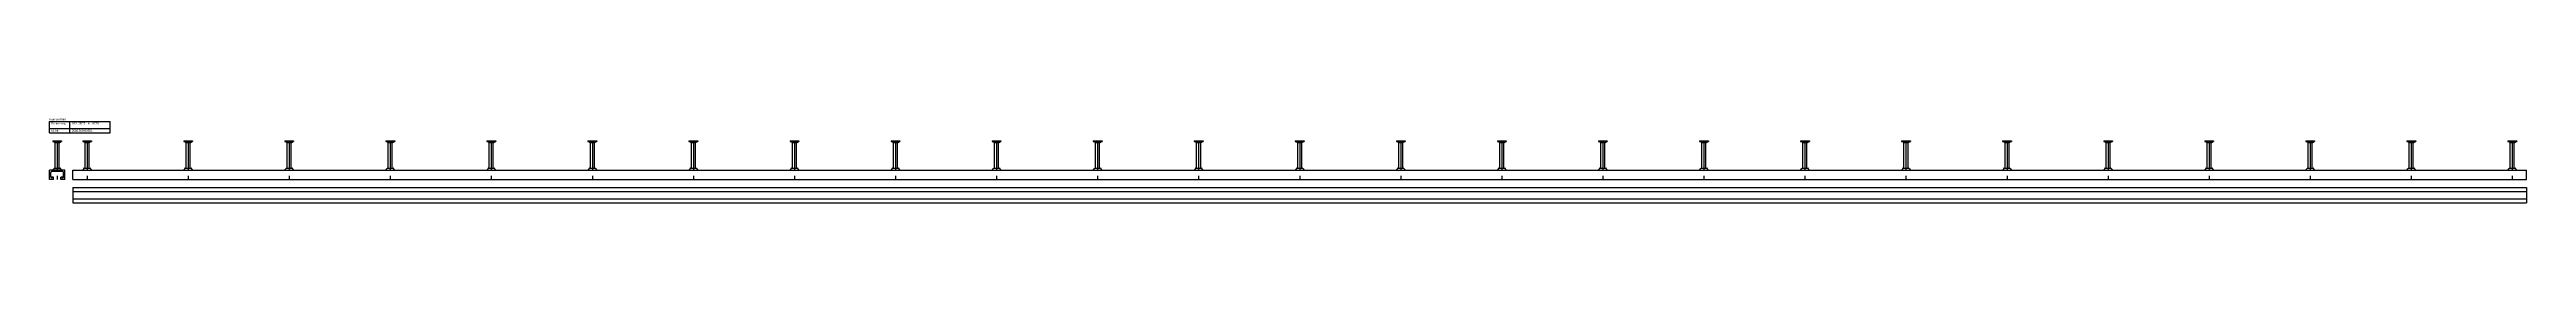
# Model space of a CAD drawing. Header units: millimetres. Extents: x -218 to 5910, y -4299 to 2743.
# Drawn here: x -218 to 5910, y -4299 to -4089 of the extents above; entities that cross this region are included whole.
import ezdxf

# ---------------------------------------------------------------- set-up
doc = ezdxf.new("R2010")
doc.units = ezdxf.units.MM
doc.header["$LTSCALE"] = 10
doc.linetypes.add('MITTE2', pattern=[1.125, 0.75, -0.125, 0.125, -0.125])
doc.layers.add('HALFEN', color=2, linetype='CONTINUOUS')
doc.styles.add('ARIAL50', font='ARIAL.TTF', dxfattribs={"height": 5})

msp = doc.modelspace()

# ---------------------------------------------------------------- linework, layer by layer
at = {"layer": 'HALFEN'}
for p, q in [((-217.8, -4096.8), (-67.8, -4096.8)), ((-217.8, -4124.8), (-217.8, -4096.8)), ((-167.8, -4124.8), (-167.8, -4096.8)), ((-67.8, -4124.8), (-67.8, -4096.8)), ((-217.8, -4114.8), (-67.8, -4114.8)), ((-217.8, -4124.8), (-67.8, -4124.8)), ((-209.7, -4144.8), (-187.8, -4144.8)), ((-209.7, -4144.8), (-209.7, -4147)), ((-209.7, -4147), (-187.8, -4147)), ((-204.3, -4149.5), (-208.6, -4147)), ((-203.8, -4144.8), (-203.8, -4147)), ((-203.8, -4212.5), (-203.8, -4150.3)), ((-194.2, -4149.8), (-203.3, -4149.8)), ((-193.8, -4212.5), (-193.8, -4150.3)), ((-193.7, -4144.8), (-193.7, -4147)), ((-193.3, -4149.5), (-188.9, -4147)), ((-187.8, -4144.8), (-187.8, -4147)), ((-135.7, -4144.8), (-113.8, -4144.8)), ((-135.7, -4144.8), (-135.7, -4147)), ((-135.7, -4147), (-113.8, -4147)), ((-130.3, -4149.5), (-134.6, -4147)), ((-129.8, -4144.8), (-129.8, -4147)), ((-129.8, -4212.5), (-129.8, -4150.3)), ((-120.2, -4149.8), (-129.3, -4149.8)), ((-119.8, -4212.5), (-119.8, -4150.3)), ((-119.7, -4144.8), (-119.7, -4147)), ((-119.3, -4149.5), (-114.9, -4147)), ((-113.8, -4144.8), (-113.8, -4147)), ((114.3, -4144.8), (136.2, -4144.8)), ((114.3, -4144.8), (114.3, -4147)), ((114.3, -4147), (136.2, -4147)), ((119.7, -4149.5), (115.4, -4147)), ((120.2, -4144.8), (120.2, -4147)), ((120.2, -4212.5), (120.2, -4150.3)), ((129.8, -4149.8), (120.7, -4149.8)), ((130.2, -4212.5), (130.2, -4150.3)), ((130.3, -4144.8), (130.3, -4147)), ((130.7, -4149.5), (135.1, -4147)), ((136.2, -4144.8), (136.2, -4147)), ((364.3, -4144.8), (386.2, -4144.8)), ((364.3, -4144.8), (364.3, -4147)), ((364.3, -4147), (386.2, -4147)), ((369.7, -4149.5), (365.4, -4147)), ((370.2, -4144.8), (370.2, -4147)), ((370.2, -4212.5), (370.2, -4150.3)), ((379.8, -4149.8), (370.7, -4149.8)), ((380.2, -4212.5), (380.2, -4150.3)), ((380.3, -4144.8), (380.3, -4147)), ((380.7, -4149.5), (385.1, -4147)), ((386.2, -4144.8), (386.2, -4147)), ((614.3, -4144.8), (636.2, -4144.8)), ((614.3, -4144.8), (614.3, -4147)), ((614.3, -4147), (636.2, -4147)), ((619.7, -4149.5), (615.4, -4147)), ((620.2, -4144.8), (620.2, -4147)), ((620.2, -4212.5), (620.2, -4150.3)), ((629.8, -4149.8), (620.7, -4149.8)), ((630.2, -4212.5), (630.2, -4150.3)), ((630.3, -4144.8), (630.3, -4147)), ((630.7, -4149.5), (635.1, -4147)), ((636.2, -4144.8), (636.2, -4147)), ((864.3, -4144.8), (886.2, -4144.8)), ((864.3, -4144.8), (864.3, -4147)), ((864.3, -4147), (886.2, -4147)), ((869.7, -4149.5), (865.4, -4147)), ((870.2, -4144.8), (870.2, -4147)), ((870.2, -4212.5), (870.2, -4150.3)), ((879.8, -4149.8), (870.7, -4149.8)), ((880.2, -4212.5), (880.2, -4150.3)), ((880.3, -4144.8), (880.3, -4147)), ((880.7, -4149.5), (885.1, -4147)), ((886.2, -4144.8), (886.2, -4147)), ((1114.3, -4144.8), (1136.2, -4144.8)), ((1114.3, -4144.8), (1114.3, -4147)), ((1114.3, -4147), (1136.2, -4147)), ((1119.7, -4149.5), (1115.4, -4147)), ((1120.2, -4144.8), (1120.2, -4147)), ((1120.2, -4212.5), (1120.2, -4150.3)), ((1129.8, -4149.8), (1120.7, -4149.8)), ((1130.2, -4212.5), (1130.2, -4150.3)), ((1130.3, -4144.8), (1130.3, -4147)), ((1130.7, -4149.5), (1135.1, -4147)), ((1136.2, -4144.8), (1136.2, -4147)), ((1364.3, -4144.8), (1386.2, -4144.8)), ((1364.3, -4144.8), (1364.3, -4147)), ((1364.3, -4147), (1386.2, -4147)), ((1369.7, -4149.5), (1365.4, -4147)), ((1370.2, -4144.8), (1370.2, -4147)), ((1370.2, -4212.5), (1370.2, -4150.3)), ((1379.8, -4149.8), (1370.7, -4149.8)), ((1380.2, -4212.5), (1380.2, -4150.3)), ((1380.3, -4144.8), (1380.3, -4147)), ((1380.7, -4149.5), (1385.1, -4147)), ((1386.2, -4144.8), (1386.2, -4147)), ((1614.3, -4144.8), (1636.2, -4144.8)), ((1614.3, -4144.8), (1614.3, -4147)), ((1614.3, -4147), (1636.2, -4147)), ((1619.7, -4149.5), (1615.4, -4147)), ((1620.2, -4144.8), (1620.2, -4147)), ((1620.2, -4212.5), (1620.2, -4150.3)), ((1629.8, -4149.8), (1620.7, -4149.8)), ((1630.2, -4212.5), (1630.2, -4150.3)), ((1630.3, -4144.8), (1630.3, -4147)), ((1630.7, -4149.5), (1635.1, -4147)), ((1636.2, -4144.8), (1636.2, -4147)), ((1864.3, -4144.8), (1886.2, -4144.8)), ((1864.3, -4144.8), (1864.3, -4147)), ((1864.3, -4147), (1886.2, -4147)), ((1869.7, -4149.5), (1865.4, -4147)), ((1870.2, -4144.8), (1870.2, -4147)), ((1870.2, -4212.5), (1870.2, -4150.3)), ((1879.8, -4149.8), (1870.7, -4149.8)), ((1880.2, -4212.5), (1880.2, -4150.3)), ((1880.3, -4144.8), (1880.3, -4147)), ((1880.7, -4149.5), (1885.1, -4147)), ((1886.2, -4144.8), (1886.2, -4147)), ((2114.3, -4144.8), (2136.2, -4144.8)), ((2114.3, -4144.8), (2114.3, -4147)), ((2114.3, -4147), (2136.2, -4147)), ((2119.7, -4149.5), (2115.4, -4147)), ((2120.2, -4144.8), (2120.2, -4147)), ((2120.2, -4212.5), (2120.2, -4150.3)), ((2129.8, -4149.8), (2120.7, -4149.8)), ((2130.2, -4212.5), (2130.2, -4150.3)), ((2130.3, -4144.8), (2130.3, -4147)), ((2130.7, -4149.5), (2135.1, -4147)), ((2136.2, -4144.8), (2136.2, -4147)), ((2364.3, -4144.8), (2386.2, -4144.8)), ((2364.3, -4144.8), (2364.3, -4147)), ((2364.3, -4147), (2386.2, -4147)), ((2369.7, -4149.5), (2365.4, -4147)), ((2370.2, -4144.8), (2370.2, -4147)), ((2370.2, -4212.5), (2370.2, -4150.3)), ((2379.8, -4149.8), (2370.7, -4149.8)), ((2380.2, -4212.5), (2380.2, -4150.3)), ((2380.3, -4144.8), (2380.3, -4147)), ((2380.7, -4149.5), (2385.1, -4147)), ((2386.2, -4144.8), (2386.2, -4147)), ((2614.3, -4144.8), (2636.2, -4144.8)), ((2614.3, -4144.8), (2614.3, -4147)), ((2614.3, -4147), (2636.2, -4147)), ((2619.7, -4149.5), (2615.4, -4147)), ((2620.2, -4144.8), (2620.2, -4147)), ((2620.2, -4212.5), (2620.2, -4150.3)), ((2629.8, -4149.8), (2620.7, -4149.8)), ((2630.2, -4212.5), (2630.2, -4150.3)), ((2630.3, -4144.8), (2630.3, -4147)), ((2630.7, -4149.5), (2635.1, -4147)), ((2636.2, -4144.8), (2636.2, -4147)), ((2864.3, -4144.8), (2886.2, -4144.8)), ((2864.3, -4144.8), (2864.3, -4147)), ((2864.3, -4147), (2886.2, -4147)), ((2869.7, -4149.5), (2865.4, -4147)), ((2870.2, -4144.8), (2870.2, -4147)), ((2870.2, -4212.5), (2870.2, -4150.3)), ((2879.8, -4149.8), (2870.7, -4149.8)), ((2880.2, -4212.5), (2880.2, -4150.3)), ((2880.3, -4144.8), (2880.3, -4147)), ((2880.7, -4149.5), (2885.1, -4147)), ((2886.2, -4144.8), (2886.2, -4147)), ((3114.3, -4144.8), (3136.2, -4144.8)), ((3114.3, -4144.8), (3114.3, -4147)), ((3114.3, -4147), (3136.2, -4147)), ((3119.7, -4149.5), (3115.4, -4147)), ((3120.2, -4144.8), (3120.2, -4147)), ((3120.2, -4212.5), (3120.2, -4150.3)), ((3129.8, -4149.8), (3120.7, -4149.8)), ((3130.2, -4212.5), (3130.2, -4150.3)), ((3130.3, -4144.8), (3130.3, -4147)), ((3130.7, -4149.5), (3135.1, -4147)), ((3136.2, -4144.8), (3136.2, -4147)), ((3364.3, -4144.8), (3386.2, -4144.8)), ((3364.3, -4144.8), (3364.3, -4147)), ((3364.3, -4147), (3386.2, -4147)), ((3369.7, -4149.5), (3365.4, -4147)), ((3370.2, -4144.8), (3370.2, -4147)), ((3370.2, -4212.5), (3370.2, -4150.3)), ((3379.8, -4149.8), (3370.7, -4149.8)), ((3380.2, -4212.5), (3380.2, -4150.3)), ((3380.3, -4144.8), (3380.3, -4147)), ((3380.7, -4149.5), (3385.1, -4147)), ((3386.2, -4144.8), (3386.2, -4147)), ((3614.3, -4144.8), (3636.2, -4144.8)), ((3614.3, -4144.8), (3614.3, -4147)), ((3614.3, -4147), (3636.2, -4147)), ((3619.7, -4149.5), (3615.4, -4147)), ((3620.2, -4144.8), (3620.2, -4147)), ((3620.2, -4212.5), (3620.2, -4150.3)), ((3629.8, -4149.8), (3620.7, -4149.8)), ((3630.2, -4212.5), (3630.2, -4150.3)), ((3630.3, -4144.8), (3630.3, -4147)), ((3630.7, -4149.5), (3635.1, -4147)), ((3636.2, -4144.8), (3636.2, -4147)), ((3864.3, -4144.8), (3886.2, -4144.8)), ((3864.3, -4144.8), (3864.3, -4147)), ((3864.3, -4147), (3886.2, -4147)), ((3869.7, -4149.5), (3865.4, -4147)), ((3870.2, -4144.8), (3870.2, -4147)), ((3870.2, -4212.5), (3870.2, -4150.3)), ((3879.8, -4149.8), (3870.7, -4149.8)), ((3880.2, -4212.5), (3880.2, -4150.3)), ((3880.3, -4144.8), (3880.3, -4147)), ((3880.7, -4149.5), (3885.1, -4147)), ((3886.2, -4144.8), (3886.2, -4147)), ((4114.3, -4144.8), (4136.2, -4144.8)), ((4114.3, -4144.8), (4114.3, -4147)), ((4114.3, -4147), (4136.2, -4147)), ((4119.7, -4149.5), (4115.4, -4147)), ((4120.2, -4144.8), (4120.2, -4147)), ((4120.2, -4212.5), (4120.2, -4150.3)), ((4129.8, -4149.8), (4120.7, -4149.8)), ((4130.2, -4212.5), (4130.2, -4150.3)), ((4130.3, -4144.8), (4130.3, -4147)), ((4130.7, -4149.5), (4135.1, -4147)), ((4136.2, -4144.8), (4136.2, -4147)), ((4364.3, -4144.8), (4386.2, -4144.8)), ((4364.3, -4144.8), (4364.3, -4147)), ((4364.3, -4147), (4386.2, -4147)), ((4369.7, -4149.5), (4365.4, -4147)), ((4370.2, -4144.8), (4370.2, -4147)), ((4370.2, -4212.5), (4370.2, -4150.3)), ((4379.8, -4149.8), (4370.7, -4149.8)), ((4380.2, -4212.5), (4380.2, -4150.3)), ((4380.3, -4144.8), (4380.3, -4147)), ((4380.7, -4149.5), (4385.1, -4147)), ((4386.2, -4144.8), (4386.2, -4147)), ((4614.3, -4144.8), (4636.2, -4144.8)), ((4614.3, -4144.8), (4614.3, -4147)), ((4614.3, -4147), (4636.2, -4147)), ((4619.7, -4149.5), (4615.4, -4147)), ((4620.2, -4144.8), (4620.2, -4147)), ((4620.2, -4212.5), (4620.2, -4150.3)), ((4629.8, -4149.8), (4620.7, -4149.8)), ((4630.2, -4212.5), (4630.2, -4150.3)), ((4630.3, -4144.8), (4630.3, -4147)), ((4630.7, -4149.5), (4635.1, -4147)), ((4636.2, -4144.8), (4636.2, -4147)), ((4864.3, -4144.8), (4886.2, -4144.8)), ((4864.3, -4144.8), (4864.3, -4147)), ((4864.3, -4147), (4886.2, -4147)), ((4869.7, -4149.5), (4865.4, -4147)), ((4870.2, -4144.8), (4870.2, -4147)), ((4870.2, -4212.5), (4870.2, -4150.3)), ((4879.8, -4149.8), (4870.7, -4149.8)), ((4880.2, -4212.5), (4880.2, -4150.3)), ((4880.3, -4144.8), (4880.3, -4147)), ((4880.7, -4149.5), (4885.1, -4147)), ((4886.2, -4144.8), (4886.2, -4147)), ((5114.3, -4144.8), (5136.2, -4144.8)), ((5114.3, -4144.8), (5114.3, -4147)), ((5114.3, -4147), (5136.2, -4147)), ((5119.7, -4149.5), (5115.4, -4147)), ((5120.2, -4144.8), (5120.2, -4147)), ((5120.2, -4212.5), (5120.2, -4150.3)), ((5129.8, -4149.8), (5120.7, -4149.8)), ((5130.2, -4212.5), (5130.2, -4150.3)), ((5130.3, -4144.8), (5130.3, -4147)), ((5130.7, -4149.5), (5135.1, -4147)), ((5136.2, -4144.8), (5136.2, -4147)), ((5364.3, -4144.8), (5386.2, -4144.8)), ((5364.3, -4144.8), (5364.3, -4147)), ((5364.3, -4147), (5386.2, -4147)), ((5369.7, -4149.5), (5365.4, -4147)), ((5370.2, -4144.8), (5370.2, -4147)), ((5370.2, -4212.5), (5370.2, -4150.3)), ((5379.8, -4149.8), (5370.7, -4149.8)), ((5380.2, -4212.5), (5380.2, -4150.3)), ((5380.3, -4144.8), (5380.3, -4147)), ((5380.7, -4149.5), (5385.1, -4147)), ((5386.2, -4144.8), (5386.2, -4147)), ((5614.3, -4144.8), (5636.2, -4144.8)), ((5614.3, -4144.8), (5614.3, -4147)), ((5614.3, -4147), (5636.2, -4147)), ((5619.7, -4149.5), (5615.4, -4147)), ((5620.2, -4144.8), (5620.2, -4147)), ((5620.2, -4212.5), (5620.2, -4150.3)), ((5629.8, -4149.8), (5620.7, -4149.8)), ((5630.2, -4212.5), (5630.2, -4150.3)), ((5630.3, -4144.8), (5630.3, -4147)), ((5630.7, -4149.5), (5635.1, -4147)), ((5636.2, -4144.8), (5636.2, -4147)), ((5864.3, -4144.8), (5886.2, -4144.8)), ((5864.3, -4144.8), (5864.3, -4147)), ((5864.3, -4147), (5886.2, -4147)), ((5869.7, -4149.5), (5865.4, -4147)), ((5870.2, -4144.8), (5870.2, -4147)), ((5870.2, -4212.5), (5870.2, -4150.3)), ((5879.8, -4149.8), (5870.7, -4149.8)), ((5880.2, -4212.5), (5880.2, -4150.3)), ((5880.3, -4144.8), (5880.3, -4147)), ((5880.7, -4149.5), (5885.1, -4147)), ((5886.2, -4144.8), (5886.2, -4147)), ((-179.8, -4217.8), (-217.8, -4217.8)), ((-217.8, -4240.8), (-217.8, -4217.8)), ((-214.8, -4234.8), (-214.8, -4223.3)), ((-184.8, -4221.3), (-212.8, -4221.3)), ((-205, -4212.5), (-192.5, -4212.5)), ((-182.8, -4234.8), (-182.8, -4223.3)), ((-179.8, -4240.8), (-179.8, -4217.8)), ((-159.8, -4217.8), (5910.2, -4217.8)), ((-159.8, -4240.8), (-159.8, -4217.8)), ((-131, -4212.5), (-118.5, -4212.5)), ((119, -4212.5), (131.5, -4212.5)), ((369, -4212.5), (381.5, -4212.5)), ((619, -4212.5), (631.5, -4212.5)), ((869, -4212.5), (881.5, -4212.5)), ((1119, -4212.5), (1131.5, -4212.5)), ((1369, -4212.5), (1381.5, -4212.5)), ((1619, -4212.5), (1631.5, -4212.5)), ((1869, -4212.5), (1881.5, -4212.5)), ((2119, -4212.5), (2131.5, -4212.5)), ((2369, -4212.5), (2381.5, -4212.5)), ((2619, -4212.5), (2631.5, -4212.5)), ((2869, -4212.5), (2881.5, -4212.5)), ((3119, -4212.5), (3131.5, -4212.5)), ((3369, -4212.5), (3381.5, -4212.5)), ((3619, -4212.5), (3631.5, -4212.5)), ((3869, -4212.5), (3881.5, -4212.5)), ((4119, -4212.5), (4131.5, -4212.5)), ((4369, -4212.5), (4381.5, -4212.5)), ((4619, -4212.5), (4631.5, -4212.5)), ((4869, -4212.5), (4881.5, -4212.5)), ((5119, -4212.5), (5131.5, -4212.5)), ((5369, -4212.5), (5381.5, -4212.5)), ((5619, -4212.5), (5631.5, -4212.5)), ((5869, -4212.5), (5881.5, -4212.5)), ((5910.2, -4240.8), (5910.2, -4217.8)), ((-207.8, -4240.8), (-217.8, -4240.8)), ((-207.8, -4235.3), (-214.7, -4235.3)), ((-207.8, -4236.8), (-212.8, -4236.8)), ((-207.8, -4240.8), (-207.8, -4235.3)), ((-189.8, -4240.8), (-189.8, -4235.3)), ((-182.8, -4235.3), (-189.8, -4235.3)), ((-184.8, -4236.8), (-189.8, -4236.8)), ((-179.8, -4240.8), (-189.8, -4240.8)), ((-159.8, -4240.8), (5910.2, -4240.8)), ((-159.8, -4260.8), (5910.2, -4260.8)), ((-159.8, -4260.8), (-159.8, -4298.8)), ((-159.8, -4270.8), (5910.2, -4270.8)), ((-159.8, -4288.8), (5910.2, -4288.8)), ((5910.2, -4260.8), (5910.2, -4298.8)), ((-159.8, -4298.8), (5910.2, -4298.8))]:
    msp.add_line(p, q, dxfattribs=at)
at = {"layer": 'HALFEN', "color": 1, "linetype": 'MITTE2', "ltscale": 10}
for p, q in [((-198.8, -4144.8), (-198.8, -4240.8)), ((-124.8, -4144.8), (-124.8, -4240.8)), ((125.2, -4144.8), (125.2, -4240.8)), ((375.2, -4144.8), (375.2, -4240.8)), ((625.2, -4144.8), (625.2, -4240.8)), ((875.2, -4144.8), (875.2, -4240.8)), ((1125.2, -4144.8), (1125.2, -4240.8)), ((1375.2, -4144.8), (1375.2, -4240.8)), ((1625.2, -4144.8), (1625.2, -4240.8)), ((1875.2, -4144.8), (1875.2, -4240.8)), ((2125.2, -4144.8), (2125.2, -4240.8)), ((2375.2, -4144.8), (2375.2, -4240.8)), ((2625.2, -4144.8), (2625.2, -4240.8)), ((2875.2, -4144.8), (2875.2, -4240.8)), ((3125.2, -4144.8), (3125.2, -4240.8)), ((3375.2, -4144.8), (3375.2, -4240.8)), ((3625.2, -4144.8), (3625.2, -4240.8)), ((3875.2, -4144.8), (3875.2, -4240.8)), ((4125.2, -4144.8), (4125.2, -4240.8)), ((4375.2, -4144.8), (4375.2, -4240.8)), ((4625.2, -4144.8), (4625.2, -4240.8)), ((4875.2, -4144.8), (4875.2, -4240.8)), ((5125.2, -4144.8), (5125.2, -4240.8)), ((5375.2, -4144.8), (5375.2, -4240.8)), ((5625.2, -4144.8), (5625.2, -4240.8)), ((5875.2, -4144.8), (5875.2, -4240.8))]:
    msp.add_line(p, q, dxfattribs=at)
at = {"layer": 'HALFEN'}
for centre, radius, start, end in [((-204.8, -4150.3), 1, 0, 60), ((-192.8, -4150.3), 1, 120, 180), ((-130.8, -4150.3), 1, 0, 60), ((-118.8, -4150.3), 1, 120, 180), ((119.2, -4150.3), 1, 0, 60), ((131.2, -4150.3), 1, 120, 180), ((369.2, -4150.3), 1, 0, 60), ((381.2, -4150.3), 1, 120, 180), ((619.2, -4150.3), 1, 0, 60), ((631.2, -4150.3), 1, 120, 180), ((869.2, -4150.3), 1, 0, 60), ((881.2, -4150.3), 1, 120, 180), ((1119.2, -4150.3), 1, 0, 60), ((1131.2, -4150.3), 1, 120, 180), ((1369.2, -4150.3), 1, 0, 60), ((1381.2, -4150.3), 1, 120, 180), ((1619.2, -4150.3), 1, 0, 60), ((1631.2, -4150.3), 1, 120, 180), ((1869.2, -4150.3), 1, 0, 60), ((1881.2, -4150.3), 1, 120, 180), ((2119.2, -4150.3), 1, 0, 60), ((2131.2, -4150.3), 1, 120, 180), ((2369.2, -4150.3), 1, 0, 60), ((2381.2, -4150.3), 1, 120, 180), ((2619.2, -4150.3), 1, 0, 60), ((2631.2, -4150.3), 1, 120, 180), ((2869.2, -4150.3), 1, 0, 60), ((2881.2, -4150.3), 1, 120, 180), ((3119.2, -4150.3), 1, 0, 60), ((3131.2, -4150.3), 1, 120, 180), ((3369.2, -4150.3), 1, 0, 60), ((3381.2, -4150.3), 1, 120, 180), ((3619.2, -4150.3), 1, 0, 60), ((3631.2, -4150.3), 1, 120, 180), ((3869.2, -4150.3), 1, 0, 60), ((3881.2, -4150.3), 1, 120, 180), ((4119.2, -4150.3), 1, 0, 60), ((4131.2, -4150.3), 1, 120, 180), ((4369.2, -4150.3), 1, 0, 60), ((4381.2, -4150.3), 1, 120, 180), ((4619.2, -4150.3), 1, 0, 60), ((4631.2, -4150.3), 1, 120, 180), ((4869.2, -4150.3), 1, 0, 60), ((4881.2, -4150.3), 1, 120, 180), ((5119.2, -4150.3), 1, 0, 60), ((5131.2, -4150.3), 1, 120, 180), ((5369.2, -4150.3), 1, 0, 60), ((5381.2, -4150.3), 1, 120, 180), ((5619.2, -4150.3), 1, 0, 60), ((5631.2, -4150.3), 1, 120, 180), ((5869.2, -4150.3), 1, 0, 60), ((5881.2, -4150.3), 1, 120, 180), ((-212.8, -4223.3), 2, 90, 180), ((-212.4, -4212.2), 5.54, 270, 305.34441), ((-219.3, -4202.5), 17.4, 305.34441, 325.01853), ((-178.2, -4202.5), 17.4, 214.98147, 234.65559), ((-185.1, -4212.2), 5.54, 234.65559, 270), ((-184.8, -4223.3), 2, 0, 90), ((-138.4, -4212.2), 5.54, 270, 305.34441), ((-145.3, -4202.5), 17.4, 305.34441, 325.01853), ((-104.2, -4202.5), 17.4, 214.98147, 234.65559), ((-111.1, -4212.2), 5.54, 234.65559, 270), ((111.6, -4212.2), 5.54, 270, 305.34441), ((104.7, -4202.5), 17.4, 305.34441, 325.01853), ((145.8, -4202.5), 17.4, 214.98147, 234.65559), ((138.9, -4212.2), 5.54, 234.65559, 270), ((361.6, -4212.2), 5.54, 270, 305.34441), ((354.7, -4202.5), 17.4, 305.34441, 325.01853), ((395.8, -4202.5), 17.4, 214.98147, 234.65559), ((388.9, -4212.2), 5.54, 234.65559, 270), ((611.6, -4212.2), 5.54, 270, 305.34441), ((604.7, -4202.5), 17.4, 305.34441, 325.01853), ((645.8, -4202.5), 17.4, 214.98147, 234.65559), ((638.9, -4212.2), 5.54, 234.65559, 270), ((861.6, -4212.2), 5.54, 270, 305.34441), ((854.7, -4202.5), 17.4, 305.34441, 325.01853), ((895.8, -4202.5), 17.4, 214.98147, 234.65559), ((888.9, -4212.2), 5.54, 234.65559, 270), ((1111.6, -4212.2), 5.54, 270, 305.34441), ((1104.7, -4202.5), 17.4, 305.34441, 325.01853), ((1145.8, -4202.5), 17.4, 214.98147, 234.65559), ((1138.9, -4212.2), 5.54, 234.65559, 270), ((1361.6, -4212.2), 5.54, 270, 305.34441), ((1354.7, -4202.5), 17.4, 305.34441, 325.01853), ((1395.8, -4202.5), 17.4, 214.98147, 234.65559), ((1388.9, -4212.2), 5.54, 234.65559, 270), ((1611.6, -4212.2), 5.54, 270, 305.34441), ((1604.7, -4202.5), 17.4, 305.34441, 325.01853), ((1645.8, -4202.5), 17.4, 214.98147, 234.65559), ((1638.9, -4212.2), 5.54, 234.65559, 270), ((1861.6, -4212.2), 5.54, 270, 305.34441), ((1854.7, -4202.5), 17.4, 305.34441, 325.01853), ((1895.8, -4202.5), 17.4, 214.98147, 234.65559), ((1888.9, -4212.2), 5.54, 234.65559, 270), ((2111.6, -4212.2), 5.54, 270, 305.34441), ((2104.7, -4202.5), 17.4, 305.34441, 325.01853), ((2145.8, -4202.5), 17.4, 214.98147, 234.65559), ((2138.9, -4212.2), 5.54, 234.65559, 270), ((2361.6, -4212.2), 5.54, 270, 305.34441), ((2354.7, -4202.5), 17.4, 305.34441, 325.01853), ((2395.8, -4202.5), 17.4, 214.98147, 234.65559), ((2388.9, -4212.2), 5.54, 234.65559, 270), ((2611.6, -4212.2), 5.54, 270, 305.34441), ((2604.7, -4202.5), 17.4, 305.34441, 325.01853), ((2645.8, -4202.5), 17.4, 214.98147, 234.65559), ((2638.9, -4212.2), 5.54, 234.65559, 270), ((2861.6, -4212.2), 5.54, 270, 305.34441), ((2854.7, -4202.5), 17.4, 305.34441, 325.01853), ((2895.8, -4202.5), 17.4, 214.98147, 234.65559), ((2888.9, -4212.2), 5.54, 234.65559, 270), ((3111.6, -4212.2), 5.54, 270, 305.34441), ((3104.7, -4202.5), 17.4, 305.34441, 325.01853), ((3145.8, -4202.5), 17.4, 214.98147, 234.65559), ((3138.9, -4212.2), 5.54, 234.65559, 270), ((3361.6, -4212.2), 5.54, 270, 305.34441), ((3354.7, -4202.5), 17.4, 305.34441, 325.01853), ((3395.8, -4202.5), 17.4, 214.98147, 234.65559), ((3388.9, -4212.2), 5.54, 234.65559, 270), ((3611.6, -4212.2), 5.54, 270, 305.34441), ((3604.7, -4202.5), 17.4, 305.34441, 325.01853), ((3645.8, -4202.5), 17.4, 214.98147, 234.65559), ((3638.9, -4212.2), 5.54, 234.65559, 270), ((3861.6, -4212.2), 5.54, 270, 305.34441), ((3854.7, -4202.5), 17.4, 305.34441, 325.01853), ((3895.8, -4202.5), 17.4, 214.98147, 234.65559), ((3888.9, -4212.2), 5.54, 234.65559, 270), ((4111.6, -4212.2), 5.54, 270, 305.34441), ((4104.7, -4202.5), 17.4, 305.34441, 325.01853), ((4145.8, -4202.5), 17.4, 214.98147, 234.65559), ((4138.9, -4212.2), 5.54, 234.65559, 270), ((4361.6, -4212.2), 5.54, 270, 305.34441), ((4354.7, -4202.5), 17.4, 305.34441, 325.01853), ((4395.8, -4202.5), 17.4, 214.98147, 234.65559), ((4388.9, -4212.2), 5.54, 234.65559, 270), ((4611.6, -4212.2), 5.54, 270, 305.34441), ((4604.7, -4202.5), 17.4, 305.34441, 325.01853), ((4645.8, -4202.5), 17.4, 214.98147, 234.65559), ((4638.9, -4212.2), 5.54, 234.65559, 270), ((4861.6, -4212.2), 5.54, 270, 305.34441), ((4854.7, -4202.5), 17.4, 305.34441, 325.01853), ((4895.8, -4202.5), 17.4, 214.98147, 234.65559), ((4888.9, -4212.2), 5.54, 234.65559, 270), ((5111.6, -4212.2), 5.54, 270, 305.34441), ((5104.7, -4202.5), 17.4, 305.34441, 325.01853), ((5145.8, -4202.5), 17.4, 214.98147, 234.65559), ((5138.9, -4212.2), 5.54, 234.65559, 270), ((5361.6, -4212.2), 5.54, 270, 305.34441), ((5354.7, -4202.5), 17.4, 305.34441, 325.01853), ((5395.8, -4202.5), 17.4, 214.98147, 234.65559), ((5388.9, -4212.2), 5.54, 234.65559, 270), ((5611.6, -4212.2), 5.54, 270, 305.34441), ((5604.7, -4202.5), 17.4, 305.34441, 325.01853), ((5645.8, -4202.5), 17.4, 214.98147, 234.65559), ((5638.9, -4212.2), 5.54, 234.65559, 270), ((5861.6, -4212.2), 5.54, 270, 305.34441), ((5854.7, -4202.5), 17.4, 305.34441, 325.01853), ((5895.8, -4202.5), 17.4, 214.98147, 234.65559), ((5888.9, -4212.2), 5.54, 234.65559, 270), ((-212.8, -4234.8), 2, 180, 270), ((-184.8, -4234.8), 2, 270, 0)]:
    msp.add_arc(centre, radius, start, end, dxfattribs=at)

# ---------------------------------------------------------------- texts
at = {"layer": 'HALFEN', "style": 'ARIAL50'}
for s, p in [('feuerverzinkt', (-217.8, -4094.3)), ('Benennung', (-212.8, -4104.3)), ('HZA 38/23 - fv - 6070', (-162.8, -4104.3)), ('Id. Nr.', (-212.8, -4122.3)), ('0002.020-00003', (-162.8, -4122.3))]:
    msp.add_text(s, height=5, dxfattribs=at).set_placement(p)

doc.saveas('drawing.dxf')
